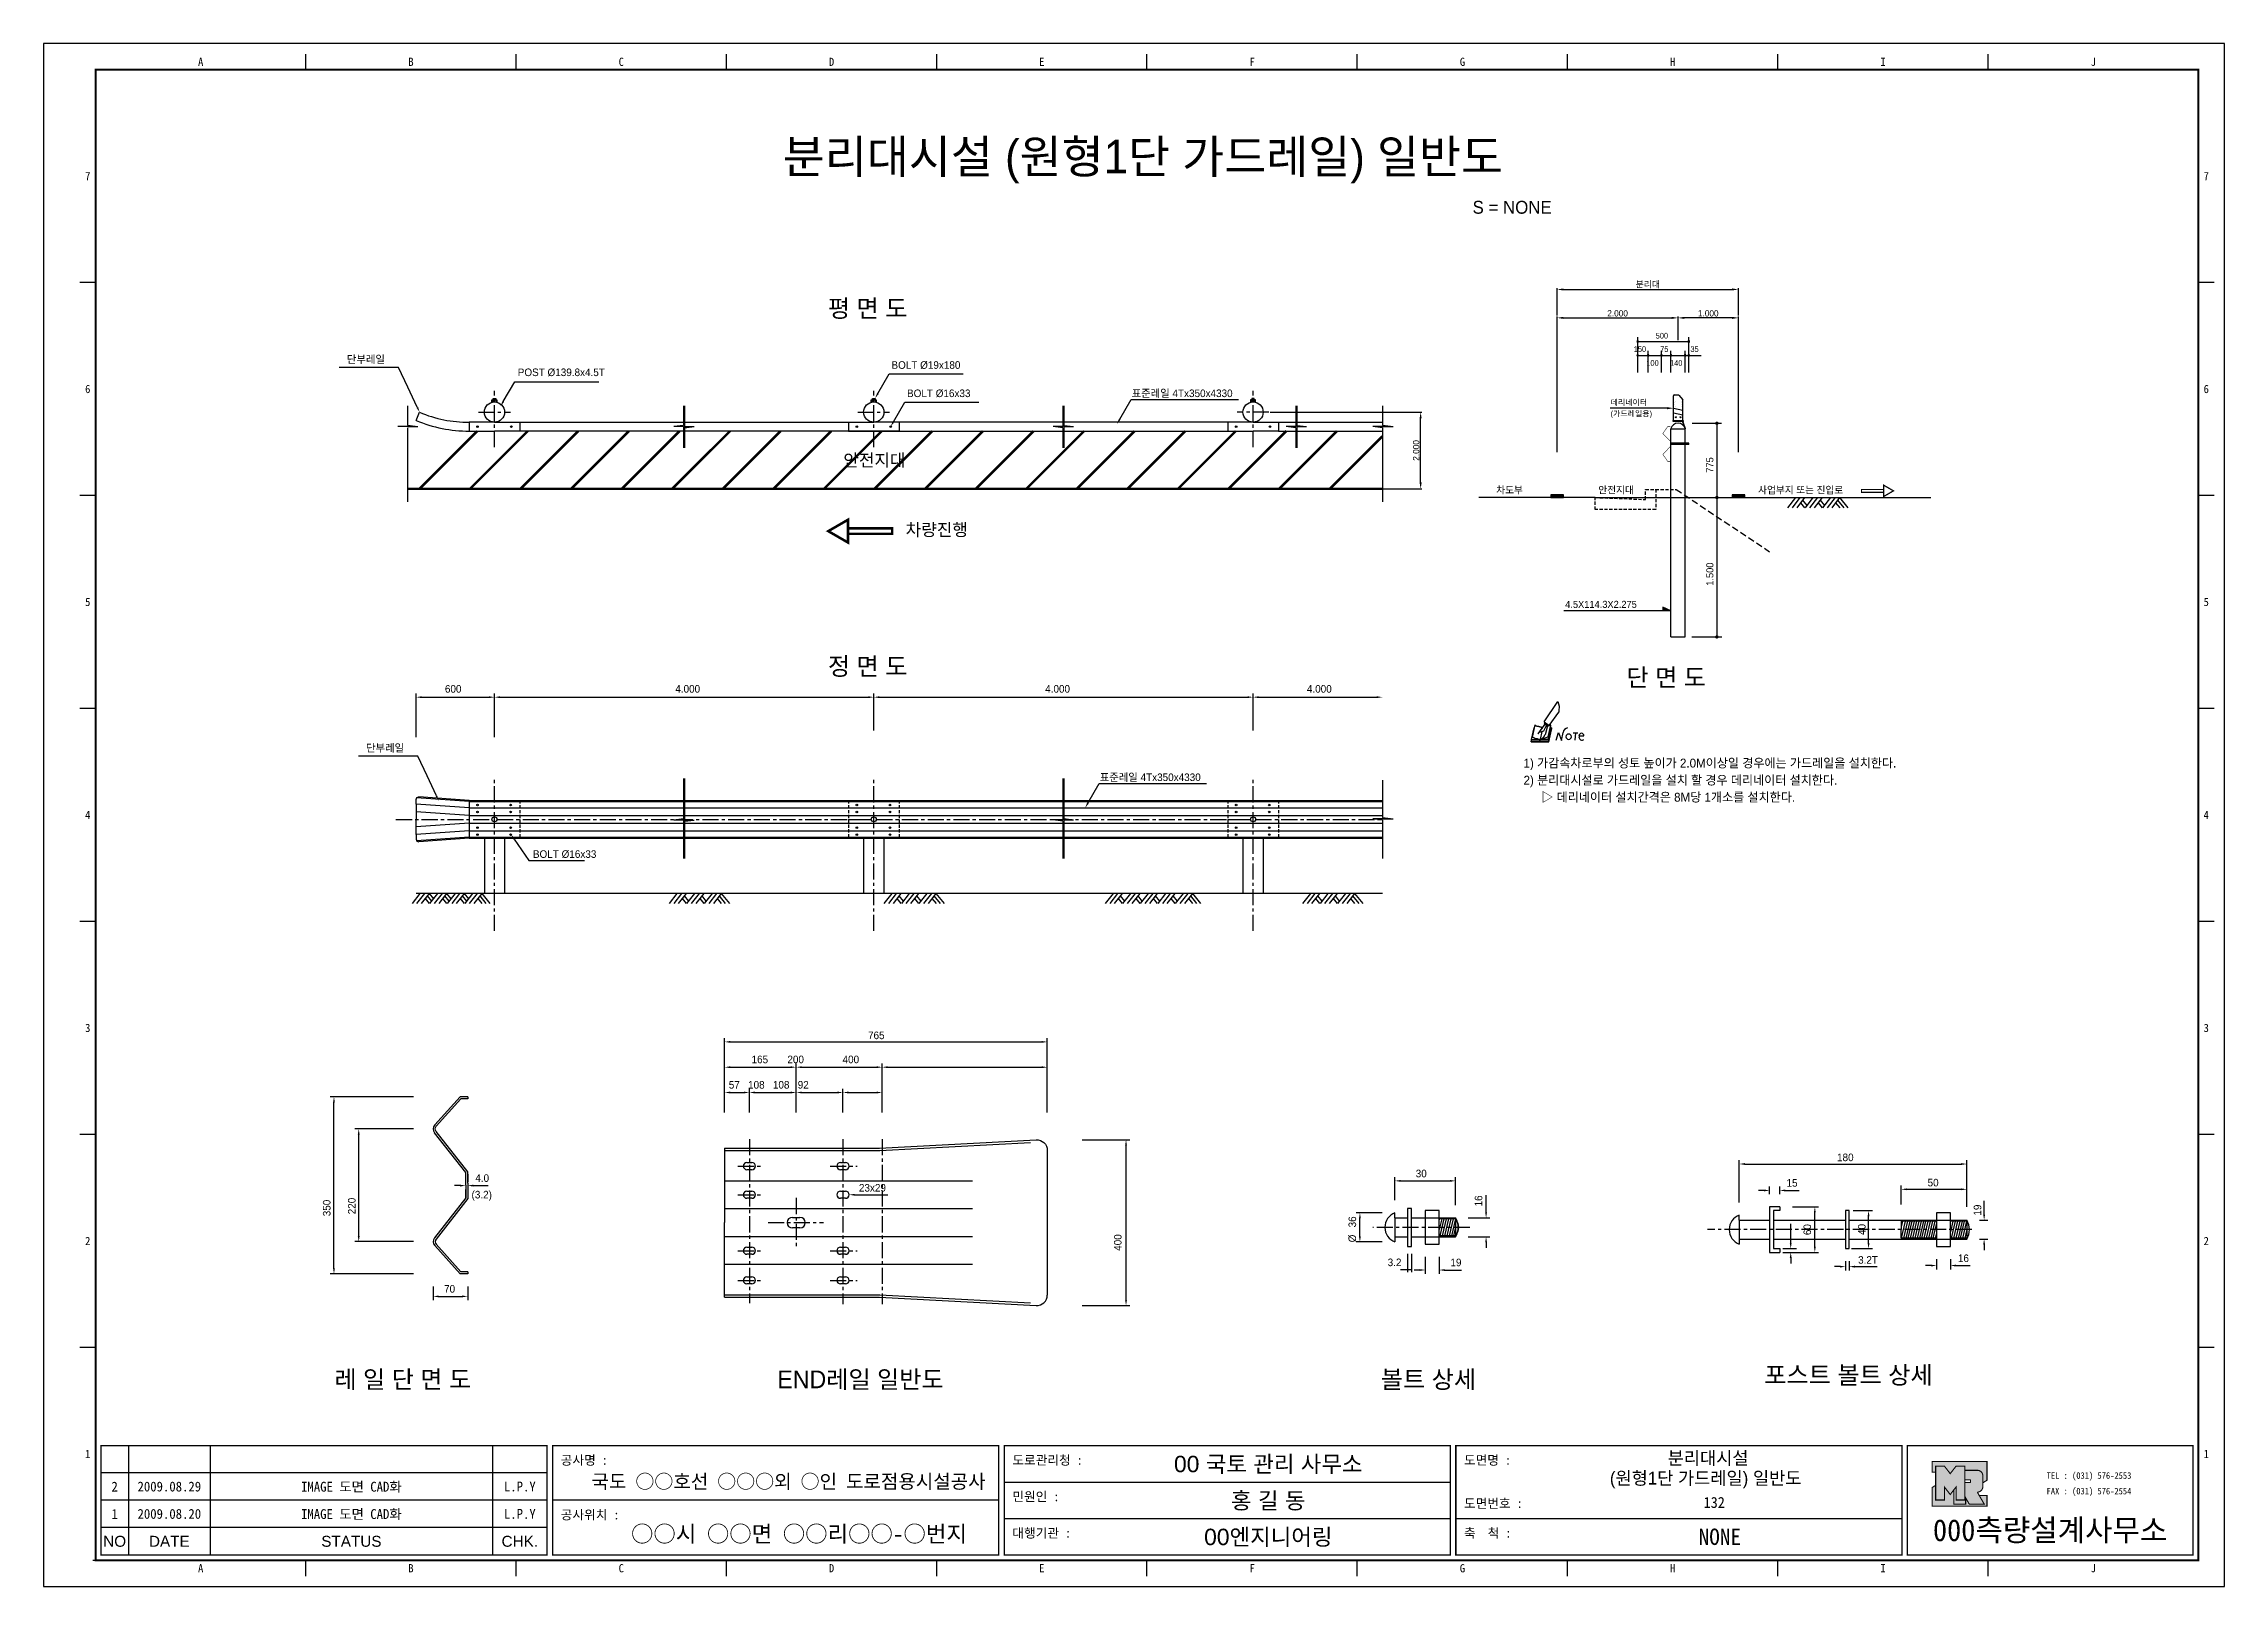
# Model space of a CAD drawing. Header units: millimetres. Extents: x 951 to 1813, y -35 to 575.
import ezdxf
from ezdxf.enums import TextEntityAlignment as Align

# ---------------------------------------------------------------- set-up
doc = ezdxf.new("R2010")
doc.units = ezdxf.units.MM
doc.header["$LTSCALE"] = 0.2
doc.linetypes.add('CENTER', pattern=[50.8, 31.75, -6.35, 6.35, -6.35])
doc.linetypes.add('HIDDEN', pattern=[9.525, 6.35, -3.175])
for name, color, linetype in [('CZ-DIMT-0002', 7, 'Continuous'), ('CZ-EXST-0002', 7, 'Continuous'), ('CZ-LIN2-0003', 3, 'Continuous'), ('CZ-LINE-0001', 7, 'Continuous'), ('CZ-TEXT-BOX0', 7, 'Continuous'), ('TITLE', 7, 'Continuous')]:
    doc.layers.add(name, color=color, linetype=linetype)
doc.styles.add('견고딕', font='arial.ttf')
doc.styles.add('돋움', font='')
doc.styles.add('돋음체', font='')
doc.styles.get('돋움').set_extended_font_data('Dotum')
doc.styles.get('돋음체').set_extended_font_data('DotumChe')

msp = doc.modelspace()

# ---------------------------------------------------------------- texts
at = {"layer": 'CZ-DIMT-0002', "style": '돋움'}
for s, height, p in [('500', 2.24, (1588.12, 458.03)), ('단부레일', 3, (1070.53, 448.32)), ('BOLT Ø19x180', 3, (1285.89, 446.06)), ('150', 2.24, (1579.43, 452.73)), ('100', 2.24, (1584.4, 447.24)), ('75', 2.24, (1589.89, 452.73)), ('140', 2.24, (1593.81, 447.24)), ('35', 2.24, (1601.85, 452.73)), ('POST Ø139.8x4.5T', 3, (1138.1, 443.18)), ('BOLT Ø16x33', 3, (1292.05, 434.88)), ('표준레일 4Tx350x4330', 3, (1380.87, 434.88)), ('데리네이터', 2.24, (1570.29, 431.66)), ('(가드레일용)', 2.24, (1570.29, 427.23)), ('차도부', 2.8, (1525.05, 396.76)), ('안전지대', 2.8, (1565.41, 396.76)), ('사업부지 또는 진입로', 2.8, (1628.61, 396.76)), ('4.5X114.3X2.275', 2.8, (1552.33, 351.54)), ('600', 3, (1109.3, 318.05)), ('4.000', 3, (1200.4, 318.05)), ('4.000', 3, (1346.68, 318.05)), ('4.000', 3, (1450.18, 318.05)), ('단부레일', 3, (1078.1, 294.68)), ('표준레일 4Tx350x4330', 3, (1368.26, 283.1)), ('2) 분리대시설로 가드레일을 설치 할 경우 데리네이터 설치한다.', 3.5, (1535.85, 281.69)), ('1) 가감속차로부의 성토 높이가 2.0M이상일 경우에는 가드레일을 설치한다.', 3.5, (1535.85, 288.46)), ('▷ 데리네이터 설치간격은 8M당 1개소를 설치한다.', 3.5, (1542.88, 274.97)), ('BOLT Ø16x33', 3, (1144.11, 252.74)), ('765', 3, (1276.62, 181.08)), ('165       200              400', 3, (1230.56, 171.56)), ('57   108   108   92', 3, (1221.55, 161.53)), ('30', 3, (1493.21, 126.47)), ('  180', 3, (1657.65, 132.84)), ('(3.2)', 3, (1119.83, 118.11)), ('4.0', 3, (1121.32, 124.66)), ('23x29', 3, (1273.02, 120.82)), ('15', 3, (1639.85, 122.76)), ('50', 3, (1695.64, 122.87)), ('3.2T          ', 3, (1668.16, 92.32)), ('16', 3, (1707.62, 92.97)), ('3.2   ', 3, (1482.12, 91.34)), ('70', 3, (1108.97, 80.89))]:
    msp.add_text(s, height=height, dxfattribs=at).set_placement(p)
for s, height, p in [('775', 2.8, (1610.93, 404.98)), ('1.500', 2.8, (1610.93, 360.31)), ('    350', 3, (1064.06, 106.7)), ('   220', 3, (1073.98, 108.57)), ('19', 3, (1716.88, 111.32)), ('    400', 3, (1376.88, 93.04)), ('Ø', 3, (1469.61, 100.76)), ('40', 3, (1671.12, 103.67))]:
    msp.add_text(s, height=height, rotation=90, dxfattribs=at).set_placement(p)
for s, p in [('16', (1518.04, 117.13)), ('36', (1468.14, 108.84)), ('60', (1648.05, 105.79))]:
    msp.add_text(s, height=3, rotation=90, dxfattribs=at).set_placement(p, align=Align.MIDDLE_CENTER)
msp.add_text('19', height=3, dxfattribs=at).set_placement((1509.13, 92.82), align=Align.MIDDLE_CENTER)
at = {"layer": 'CZ-LINE-0001', "char_height": 2.5, "attachment_point": 5, "style": '돋움'}
for s, insert in [('\\A1;분리대', (1584.99, 479.32)), ('\\A1;2.000', (1573.04, 467.98)), ('\\A1;1.000', (1608.89, 467.98))]:
    msp.add_mtext(s, dxfattribs=dict(at, insert=insert))
at = {"layer": 'CZ-LINE-0001', "insert": (1493.38, 413.8), "char_height": 2.5, "attachment_point": 5, "rotation": 90, "style": '돋움'}
msp.add_mtext('\\A1;2.000', dxfattribs=at)
at = {"layer": 'CZ-TEXT-BOX0', "style": '돋움'}
for s, height, p in [('평 면 도', 7, (1276.49, 470.06)), ('안전지대', 4.9, (1279.15, 409.97)), ('차량진행', 4.9, (1303.81, 382.53)), ('정 면 도', 7, (1276.49, 328.55)), ('단 면 도', 7, (1592.26, 324.22)), ('포스트 볼트 상세', 7, (1664.34, 48.38)), ('레 일 단 면 도', 7, (1092.64, 46.67)), ('END레일 일반도', 7, (1273.65, 46.67)), ('볼트 상세', 7, (1498.24, 46.67))]:
    msp.add_text(s, height=height, dxfattribs=at).set_placement(p, align=Align.MIDDLE)
at = {"layer": 'TITLE', "color": 3, "linetype": 'Continuous', "style": '돋음체'}
for s, p in [('A', (1012.72, 567.42)), ('B', (1095.88, 567.42)), ('C', (1179.04, 567.42)), ('D', (1262.2, 567.42)), ('E', (1345.36, 567.42)), ('F', (1428.52, 567.42)), ('G', (1511.69, 567.42)), ('H', (1594.85, 567.42)), ('I', (1678.01, 567.42)), ('J', (1761.17, 567.42)), ('7', (968.06, 522.25)), ('7', (1805.83, 522.25)), ('6', (968.06, 438.07)), ('6', (1805.83, 438.07)), ('5', (968.06, 353.88)), ('5', (1805.83, 353.88)), ('4', (968.06, 269.69)), ('4', (1805.83, 269.69)), ('3', (968.06, 185.5)), ('3', (1805.83, 185.5)), ('2', (968.06, 101.31)), ('2', (1805.83, 101.31)), ('1', (968.06, 17.12)), ('1', (1805.83, 17.12)), ('A', (1012.72, -28.06)), ('B', (1095.88, -28.06)), ('C', (1179.04, -28.06)), ('D', (1262.2, -28.06)), ('E', (1345.36, -28.06)), ('F', (1428.52, -28.06)), ('G', (1511.69, -28.06)), ('H', (1594.85, -28.06)), ('I', (1678.01, -28.06)), ('J', (1761.17, -28.06))]:
    msp.add_text(s, height=3.24, dxfattribs=at).set_placement(p, align=Align.MIDDLE)
at = {"layer": 'TITLE', "style": '돋움'}
for s, height, p in [('분리대시설 (원형1단 가드레일) 일반도', 13.2407, (1385.34, 529.96)), ('분리대시설', 5.093, (1608.83, 15.49)), ('(원형1단 가드레일) 일반도', 5.0926, (1607.87, 7.56))]:
    msp.add_text(s, height=height, dxfattribs=at).set_placement(p, align=Align.MIDDLE_CENTER)
msp.add_text('S = NONE', height=5.093, dxfattribs=at).set_placement((1515.7, 509.91), align=Align.MIDDLE_LEFT)
at = {"layer": 'TITLE', "style": '돋음체'}
for s, p in [('공사명 : ', (1155.13, 12.84)), ('도로관리청 :', (1333.72, 12.84)), ('도면명 :', (1512.31, 12.84)), ('민원인 :', (1333.72, -1.57)), ('공사위치 :', (1155.13, -8.77)), ('도면번호 :', (1512.31, -4.25)), ('대행기관 :', (1333.72, -15.98)), ('축  척 :', (1512.31, -15.98))]:
    msp.add_text(s, height=3.674, dxfattribs=at).set_placement(p)
at = {"layer": 'TITLE', "color": 7, "linetype": 'Continuous'}
for s, height, style, p in [('국도 ○○호선 ○○○외 ○인 도로점용시설공사', 5.5, '돋음체', (1245.2, 6.3)), ('00 국토 관리 사무소', 6.4842, '견고딕', (1434.9, 13.2)), ('홍 길 동', 6.484, '견고딕', (1434.9, -1.21)), ('○○시 ○○면 ○○리○○-○번지', 6.4842, '돋음체', (1249.33, -14.4)), ('00엔지니어링', 6.484, '견고딕', (1434.9, -15.62))]:
    msp.add_text(s, height=height, dxfattribs=dict(at, style=style)).set_placement(p, align=Align.MIDDLE)
at = {"layer": 'TITLE', "color": 180, "style": '돋음체'}
for s, p in [('TEL : (031) 576-2553', (1742.7, 7.28)), ('FAX : (031) 576-2554', (1742.7, 1.12))]:
    msp.add_text(s, height=2.5937, dxfattribs=at).set_placement(p)
at = {"layer": 'TITLE', "color": 1, "linetype": 'Continuous', "style": '돋음체'}
msp.add_text('2', height=3.89, dxfattribs=at).set_placement((978.7, 4.2), align=Align.MIDDLE)
at = {"layer": 'TITLE', "linetype": 'Continuous'}
for s, height, style, p in [('2009.08.29', 3.891, '돋음체', (1000.32, 4.2)), ('L.P.Y', 3.891, '돋음체', (1138.92, 4.2)), ('132', 4.323, '돋음체', (1611.27, -2.09)), ('1', 3.89, '돋음체', (978.7, -6.61)), ('2009.08.20', 3.891, '돋음체', (1000.32, -6.61)), ('L.P.Y', 3.891, '돋음체', (1138.92, -6.61)), ('NO', 4.323, '견고딕', (978.7, -17.42)), ('DATE', 4.323, '견고딕', (1000.32, -17.42)), ('STATUS', 4.323, '견고딕', (1072.32, -17.42)), ('CHK.', 4.323, '견고딕', (1138.92, -17.42)), ('NONE', 6.484, '돋음체', (1613.49, -15.62))]:
    msp.add_text(s, height=height, dxfattribs=dict(at, style=style)).set_placement(p, align=Align.MIDDLE)
at = {"layer": 'TITLE', "style": '돋음체'}
for p in [(1072.32, 4.2), (1072.32, -6.61)]:
    msp.add_text('IMAGE 도면 CAD화', height=3.8905, dxfattribs=at).set_placement(p, align=Align.MIDDLE)
at = {"layer": 'TITLE', "color": 180, "style": '돋음체'}
msp.add_text('000측량설계사무소', height=8.646, dxfattribs=at).set_placement((1744.12, -17.35), align=Align.CENTER)

# ---------------------------------------------------------------- blocks, each defined once
blk = doc.blocks.new('note')
for p, q in [((0.85, 3.5), (3.53, 7.57)), ((1.8, 2.79), (3.74, 5.46)), ((3.53, 7.57), (3.8, 6.64)), ((3.8, 6.64), (3.69, 5.72)), ((3.69, 5.72), (3.74, 5.46)), ((-1.24, 2.36), (-1.77, 0)), ((-1.77, 0), (1.77, 0)), ((-1.77, 0), (-1.77, -0.3)), ((-1.53, 0.52), (-1.55, 0.54)), ((-1.01, 2.9), (-1.53, 0.52)), ((-1.48, 0.48), (-1.53, 0.52)), ((-1.43, 0.44), (-1.48, 0.48)), ((-1.38, 0.41), (-1.43, 0.44)), ((-1.33, 0.4), (-1.38, 0.41)), ((-1.27, 0.37), (-1.33, 0.4)), ((-1.22, 0.35), (-1.27, 0.37)), ((-1.13, 2.36), (-1.24, 2.36)), ((-1.17, 0.33), (-1.22, 0.35)), ((-1.12, 0.32), (-1.17, 0.33)), ((-1.02, 0.25), (-1.12, 0.32)), ((-0.97, 0.22), (-1.02, 0.25)), ((-1, 2.9), (-1.01, 2.9)), ((-0.98, 2.85), (-1, 2.9)), ((-0.95, 2.8), (-0.98, 2.85)), ((-0.93, 0.21), (-0.97, 0.22)), ((-0.9, 2.75), (-0.95, 2.8)), ((-0.88, 0.19), (-0.93, 0.21)), ((-0.85, 2.72), (-0.9, 2.75)), ((-0.8, 0.18), (-0.88, 0.19)), ((-0.79, 2.69), (-0.85, 2.72)), ((-0.75, 0.17), (-0.8, 0.18)), ((-0.74, 2.68), (-0.79, 2.69)), ((-0.7, 0.16), (-0.75, 0.17)), ((-0.69, 2.65), (-0.74, 2.68)), ((-0.64, 0.15), (-0.7, 0.16)), ((-0.64, 2.65), (-0.69, 2.65)), ((-0.59, 2.63), (-0.64, 2.65)), ((-0.58, 0.14), (-0.64, 0.15)), ((-0.54, 2.62), (-0.59, 2.63)), ((-0.53, 0.13), (-0.58, 0.14)), ((-0.48, 2.61), (-0.54, 2.62)), ((-0.48, 0.12), (-0.53, 0.13)), ((-0.43, 2.61), (-0.48, 2.61)), ((-0.43, 0.11), (-0.48, 0.12)), ((0.75, 2.77), (-0.46, 1.16)), ((0.37, 2.24), (-0.46, 1.16)), ((-0.46, 1.16), (-0.08, 1.47)), ((-0.38, 2.59), (-0.43, 2.61)), ((-0.38, 0.08), (-0.43, 0.11)), ((-0.33, 2.59), (-0.38, 2.59)), ((-0.29, 0.06), (-0.38, 0.08)), ((-0.27, 2.58), (-0.33, 2.59)), ((-0.23, 0.05), (-0.29, 0.06)), ((-0.22, 2.57), (-0.27, 2.58)), ((-0.16, 0.04), (-0.23, 0.05)), ((-0.17, 2.56), (-0.22, 2.57)), ((-0.12, 2.55), (-0.17, 2.56)), ((-0.11, 0.03), (-0.16, 0.04)), ((-0.07, 2.53), (-0.12, 2.55)), ((-0.04, 0.02), (-0.11, 0.03)), ((-0.08, 1.47), (0.72, 1.75)), ((-0.01, 2.51), (-0.07, 2.53)), ((-0.05, -0.3), (-0.05, 0)), ((0, 0), (-0.04, 0.02)), ((0.04, 2.5), (-0.01, 2.51)), ((0.37, 1.63), (0, 0)), ((0, 0), (1.6, 0.53)), ((0, 0), (1.65, 0.18)), ((0, 0.01), (0.06, 0.04)), ((0, -0.3), (0, 0)), ((0.09, 2.48), (0.04, 2.5)), ((0.05, -0.3), (0.05, 0)), ((0.06, 0.04), (0.11, 0.07)), ((0.14, 2.48), (0.09, 2.48)), ((0.11, 0.07), (0.16, 0.09)), ((0.2, 2.47), (0.14, 2.48)), ((0.16, 0.09), (0.21, 0.12)), ((0.26, 2.43), (0.18, 2.46)), ((0.21, 0.12), (0.27, 0.14)), ((0.34, 2.4), (0.26, 2.43)), ((0.27, 0.14), (0.36, 0.19)), ((0.45, 2.37), (0.34, 2.4)), ((0.36, 0.19), (0.41, 0.22)), ((0.41, 0.22), (0.46, 0.27)), ((0.46, 0.27), (0.51, 0.3)), ((0.51, 0.3), (0.56, 0.34)), ((0.56, 0.34), (0.6, 0.4)), ((0.6, 0.4), (0.64, 0.45)), ((0.64, 0.45), (0.67, 0.51)), ((0.67, 0.51), (0.74, 0.58)), ((0.72, 1.75), (1.16, 2.53)), ((0.74, 0.58), (0.79, 0.63)), ((1, 3.1), (0.75, 2.77)), ((0.79, 0.63), (0.83, 0.68)), ((0.83, 0.68), (0.86, 0.73)), ((0.85, 3.5), (1.8, 2.79)), ((1, 3.4), (0.85, 3.21)), ((0.85, 3.21), (1.52, 2.71)), ((0.86, 0.73), (0.89, 0.79)), ((0.89, 0.84), (0.92, 0.89)), ((0.89, 0.79), (0.89, 0.84)), ((0.92, 0.89), (0.96, 0.95)), ((0.96, 0.95), (1.01, 0.97)), ((1.47, 2.74), (1.01, 0.97)), ((1.16, 2.53), (1.37, 2.82)), ((2.13, 2.84), (1.44, 2.63)), ((1.52, 2.71), (1.66, 2.9)), ((1.6, 0.53), (2.13, 2.84)), ((1.65, 0.18), (2.19, 2.48)), ((1.77, 0), (2.3, 2.36)), ((1.77, -0.3), (2.3, 2.07)), ((1.77, -0.38), (2.3, 1.99)), ((1.77, -0.44), (2.3, 1.93)), ((1.77, 0), (1.77, -0.3)), ((2.19, 2.48), (2.04, 2.47)), ((2.3, 2.36), (2.16, 2.36)), ((2.3, 2.36), (2.3, 2.07)), ((3.21, -0.08), (3.68, 1.4)), ((3.68, 1.4), (4.26, -0.14)), ((4.26, -0.14), (4.56, 1.44)), ((6.55, 1.34), (7.46, 1.34)), ((7.01, 1.34), (6.87, -0.11)), ((7.71, 0.77), (7.71, 0.55)), ((7.71, 0.77), (8.67, 0.77)), ((-1.77, -0.3), (1.77, -0.3)), ((-1.77, -0.43), (-1.77, -0.3)), ((-1.77, -0.37), (1.77, -0.37)), ((-1.77, -0.43), (1.77, -0.43))]:
    blk.add_line(p, q)
for centre, major_axis, start_param, end_param in [((0.4, 2.31), (0.0702, 0.0702), 3.283946, 6.425539), ((5.68, 1.23), (-0.806, 0.806), -0.591174, 0.597824), ((5.66, 0.58), (-0.378, 0.378), 3.926991, 10.210176), ((8.3, 0.49), (0.422, 0.422), 2.265602, 4.634911), ((8.19, 0.77), (-0.342, 0.342), 3.926991, 7.068583)]:
    blk.add_ellipse(centre, major_axis=major_axis, ratio=1, start_param=start_param, end_param=end_param)

# ---------------------------------------------------------------- hatches: boundary and pattern name
at = {"layer": 'CZ-EXST-0002'}
for points in [[(1546.64, 396.19), (1546.64, 395.19), (1551.64, 395.19), (1551.64, 396.19)], [(1618.34, 396.19), (1618.34, 395.19), (1623.34, 395.19), (1623.34, 396.19)]]:
    msp.add_hatch(color=256, dxfattribs=at).paths.add_polyline_path(points)
at = {"layer": 'TITLE', "ltscale": 150}
h = msp.add_hatch(color=8, dxfattribs=at)
edge = h.paths.add_edge_path()
edge.add_line((1719.13, 14.12), (1697.4, 14.12))
edge.add_line((1697.4, 14.12), (1697.4, 9.89))
edge.add_line((1697.4, 9.89), (1698.84, 9.89))
edge.add_line((1698.84, 9.89), (1698.84, 12.28))
edge.add_line((1698.84, 12.28), (1702.29, 12.28))
edge.add_line((1702.29, 12.28), (1704.59, 9.32))
edge.add_line((1704.59, 9.32), (1706.89, 12.28))
edge.add_line((1706.89, 12.28), (1710.34, 12.28))
edge.add_line((1710.34, 12.28), (1710.34, 10.65))
edge.add_line((1710.34, 10.65), (1715.3, 10.65))
edge.add_arc((1715.3, 8.48), 2.18, 0, 90, ccw=False)
edge.add_line((1717.48, 8.48), (1717.48, 5.69))
edge.add_line((1717.48, 5.69), (1719.13, 6.72))
edge.add_line((1719.13, 6.72), (1719.13, 14.12))
h.paths.add_polyline_path([(1705.98, 2.87), (1704.59, 1.07), (1702.29, 4.03), (1702.29, -1.08), (1698.84, -1.08), (1698.84, 4.72), (1697.4, 3.82), (1697.4, -3.58), (1719.13, -3.58), (1719.13, 0.66), (1716.08, 0.66), (1718.03, -2.71), (1712.11, -2.71), (1710.69, -0.24), (1710.69, -2.71), (1705.98, -2.71)])
msp.add_hatch(color=5, dxfattribs=at).paths.add_polyline_path([(1710.34, 12.28), (1706.89, 12.28), (1704.59, 9.32), (1702.29, 12.28), (1698.84, 12.28), (1698.84, -1.08), (1702.29, -1.08), (1702.29, 4.03), (1704.59, 1.07), (1706.89, 4.03), (1706.89, -1.08), (1710.34, -1.08)])
h = msp.add_hatch(color=161, dxfattribs=at)
edge = h.paths.add_edge_path()
edge.add_arc((1715.3, 8.48), 2.18, 360, 450)
edge.add_line((1715.3, 10.65), (1710.34, 10.65))
edge.add_line((1710.34, 10.65), (1710.34, 6.88))
edge.add_line((1710.34, 6.88), (1712.36, 6.88))
edge.add_arc((1712.36, 6.65), 0.23, 0, 90, ccw=False)
edge.add_line((1712.59, 6.65), (1712.59, 6.02))
edge.add_arc((1712.36, 6.02), 0.23, 270, 360, ccw=False)
edge.add_line((1712.36, 5.79), (1710.34, 5.79))
edge.add_line((1710.34, 5.79), (1710.34, -1.08))
edge.add_line((1710.34, -1.08), (1706.89, -1.08))
edge.add_line((1706.89, -1.08), (1706.89, 4.03))
edge.add_line((1706.89, 4.03), (1705.98, 2.87))
edge.add_line((1705.98, 2.87), (1705.98, -2.71))
edge.add_line((1705.98, -2.71), (1710.69, -2.71))
edge.add_line((1710.69, -2.71), (1710.69, -0.24))
edge.add_line((1710.69, -0.24), (1712.11, -2.71))
edge.add_line((1712.11, -2.71), (1718.03, -2.71))
edge.add_line((1718.03, -2.71), (1715.3, 2.01))
edge.add_arc((1715.3, 4.19), 2.18, 270, 360)
edge.add_line((1717.48, 4.19), (1717.48, 8.48))

# ---------------------------------------------------------------- linework, layer by layer
at = {"layer": 'CZ-EXST-0002'}
for points in [[(1546.64, 396.19), (1546.64, 395.19), (1551.64, 395.19), (1551.64, 396.19)], [(1618.34, 396.19), (1618.34, 395.19), (1623.34, 395.19), (1623.34, 396.19)]]:
    msp.add_lwpolyline(points, close=True, dxfattribs=at)
at = {"layer": 'CZ-LIN2-0003'}
for p, q in [((1127.89, 432.83), (1127.89, 433.83)), ((1127.89, 433.83), (1129.39, 433.83)), ((1128.39, 432.93), (1128.39, 434.33)), ((1128.39, 434.33), (1129.39, 434.33)), ((1129.39, 434.33), (1129.39, 432.93)), ((1129.39, 433.83), (1129.89, 433.83)), ((1129.89, 433.83), (1129.89, 432.83)), ((1277.89, 432.83), (1277.89, 433.83)), ((1277.89, 433.83), (1279.39, 433.83)), ((1278.39, 432.93), (1278.39, 434.33)), ((1278.39, 434.33), (1279.39, 434.33)), ((1279.39, 434.33), (1279.39, 432.93)), ((1279.39, 433.83), (1279.89, 433.83)), ((1279.89, 433.83), (1279.89, 432.83)), ((1429.39, 433.83), (1427.89, 433.83)), ((1427.89, 433.83), (1427.89, 432.83)), ((1429.39, 434.33), (1428.39, 434.33)), ((1428.39, 434.33), (1428.39, 432.93)), ((1429.39, 432.93), (1429.39, 434.33)), ((1429.89, 433.83), (1429.39, 433.83)), ((1429.89, 432.83), (1429.89, 433.83)), ((1595.11, 425.64), (1595.11, 435.43)), ((1595.41, 435.73), (1596.99, 435.73)), ((1597.22, 435.63), (1598.82, 433.81)), ((1598.89, 425.64), (1598.89, 433.61)), ((1097.94, 425.65), (1099.3, 428.88)), ((1128.89, 424.96), (1118.89, 424.96)), ((1118.89, 424.96), (1118.89, 421.46)), ((1128.89, 424.96), (1203.69, 424.96)), ((1138.89, 424.96), (1138.89, 421.46)), ((1204.09, 424.96), (1278.89, 424.96)), ((1268.89, 424.96), (1268.89, 421.46)), ((1353.69, 424.96), (1278.89, 424.96)), ((1288.89, 424.96), (1288.89, 421.46)), ((1428.89, 424.96), (1354.09, 424.96)), ((1418.89, 424.96), (1418.89, 421.46)), ((1428.89, 424.96), (1438.89, 424.96)), ((1438.89, 424.96), (1438.89, 421.46)), ((1595.11, 430.49), (1598.89, 429.66)), ((1598.89, 427.77), (1595.11, 428.59)), ((1598.67, 425.05), (1599.74, 422.4)), ((1598.78, 425.05), (1599.83, 422.44)), ((1118.89, 421.46), (1128.89, 421.46)), ((1203.69, 421.46), (1128.89, 421.46)), ((1278.89, 421.46), (1204.09, 421.46)), ((1268.89, 421.46), (1278.89, 421.46)), ((1288.89, 421.46), (1278.89, 421.46)), ((1278.89, 421.46), (1353.69, 421.46)), ((1354.09, 421.46), (1428.89, 421.46)), ((1438.89, 421.46), (1428.89, 421.46)), ((1594.14, 422.4), (1599.74, 422.4)), ((1594.14, 340.08), (1594.14, 422.4)), ((1601.23, 416.64), (1594.14, 416.64)), ((1601.23, 416.08), (1594.14, 416.08)), ((1599.83, 422.44), (1599.74, 422.4)), ((1599.74, 340.08), (1599.74, 422.4)), ((1601.23, 416.08), (1601.23, 416.64)), ((1564.14, 395.19), (1696.96, 395.19)), ((1594.14, 340.08), (1599.74, 340.08)), ((1118.89, 275.47), (1203.69, 275.47)), ((1118.89, 274.97), (1203.69, 274.97)), ((1118.89, 272.47), (1203.69, 272.47)), ((1118.89, 269.47), (1203.69, 269.47)), ((1204.09, 275.47), (1268.89, 275.47)), ((1204.09, 274.97), (1268.89, 274.97)), ((1204.09, 272.47), (1268.89, 272.47)), ((1204.09, 269.47), (1268.89, 269.47)), ((1268.89, 275.47), (1353.69, 275.47)), ((1268.89, 274.97), (1353.69, 274.97)), ((1268.89, 272.47), (1353.69, 272.47)), ((1268.89, 269.47), (1353.69, 269.47)), ((1354.09, 275.47), (1418.89, 275.47)), ((1354.09, 274.97), (1418.89, 274.97)), ((1354.09, 272.47), (1418.89, 272.47)), ((1354.09, 269.47), (1418.89, 269.47)), ((1418.89, 275.47), (1480.03, 275.47)), ((1418.89, 274.97), (1480.03, 274.97)), ((1418.89, 272.47), (1480.03, 272.47)), ((1418.89, 269.47), (1480.03, 269.47)), ((1118.89, 266.47), (1203.69, 266.47)), ((1118.89, 263.47), (1203.69, 263.47)), ((1118.89, 260.97), (1203.69, 260.97)), ((1118.89, 260.47), (1203.69, 260.47)), ((1124.89, 260.47), (1124.89, 238.71)), ((1132.89, 260.47), (1132.89, 238.71)), ((1204.09, 266.47), (1268.89, 266.47)), ((1204.09, 263.47), (1268.89, 263.47)), ((1204.09, 260.97), (1268.89, 260.97)), ((1204.09, 260.47), (1268.89, 260.47)), ((1268.89, 266.47), (1353.69, 266.47)), ((1268.89, 263.47), (1353.69, 263.47)), ((1268.89, 260.97), (1353.69, 260.97)), ((1268.89, 260.47), (1353.69, 260.47)), ((1274.89, 260.47), (1274.89, 238.71)), ((1282.89, 260.47), (1282.89, 238.71)), ((1354.09, 266.47), (1418.89, 266.47)), ((1354.09, 263.47), (1418.89, 263.47)), ((1354.09, 260.97), (1418.89, 260.97)), ((1354.09, 260.47), (1418.89, 260.47)), ((1418.89, 266.47), (1480.03, 266.47)), ((1418.89, 263.47), (1480.03, 263.47)), ((1418.89, 260.97), (1480.03, 260.97)), ((1418.89, 260.47), (1480.03, 260.47)), ((1424.89, 260.47), (1424.89, 238.71)), ((1432.89, 260.47), (1432.89, 238.71)), ((1117.51, 128.31), (1105.19, 144.07)), ((1219.92, 138.04), (1219.92, 108.54)), ((1117.51, 123.31), (1117.51, 128.31)), ((1117.51, 123.31), (1117.51, 118.31)), ((1219.92, 125.09), (1317.93, 125.09)), ((1117.51, 118.31), (1105.19, 102.55)), ((1219.92, 114.09), (1317.93, 114.09)), ((1485, 110.42), (1490, 110.42)), ((1219.92, 103.09), (1317.93, 103.09)), ((1219.92, 92.09), (1317.93, 92.09))]:
    msp.add_line(p, q, dxfattribs=at)
at = {"layer": 'CZ-LIN2-0003', "linetype": 'HIDDEN'}
for p, q in [((1138.89, 275.47), (1138.89, 260.47)), ((1268.89, 275.47), (1268.89, 260.47)), ((1288.89, 275.47), (1288.89, 260.47)), ((1418.89, 275.47), (1418.89, 260.47)), ((1438.89, 275.47), (1438.89, 260.47))]:
    msp.add_line(p, q, dxfattribs=at)
at = {"layer": 'CZ-LIN2-0003', "const_width": 0.0197}
msp.add_lwpolyline([(1595.5, 432.21), (1595.5, 432.12), (1595.51, 432.03), (1595.52, 431.94), (1595.54, 431.85), (1595.57, 431.77), (1595.59, 431.68), (1595.63, 431.6), (1595.66, 431.52), (1595.7, 431.45), (1595.75, 431.37), (1595.8, 431.3), (1595.85, 431.23), (1595.91, 431.17), (1595.97, 431.11), (1596.03, 431.05), (1596.1, 430.99), (1596.17, 430.94), (1596.24, 430.9), (1596.32, 430.85), (1596.4, 430.82), (1596.48, 430.78), (1596.56, 430.76), (1596.64, 430.73), (1596.73, 430.71), (1596.82, 430.7), (1596.91, 430.69), (1597, 430.69), (1597, 430.69), (1597.09, 430.69), (1597.18, 430.7), (1597.27, 430.71), (1597.36, 430.73), (1597.44, 430.76), (1597.52, 430.78), (1597.6, 430.82), (1597.68, 430.85), (1597.76, 430.9), (1597.83, 430.94), (1597.9, 430.99), (1597.97, 431.05), (1598.03, 431.11), (1598.09, 431.17), (1598.15, 431.23), (1598.2, 431.3), (1598.25, 431.37), (1598.3, 431.45), (1598.34, 431.52), (1598.38, 431.6), (1598.41, 431.68), (1598.44, 431.77), (1598.46, 431.85), (1598.48, 431.94), (1598.49, 432.03), (1598.5, 432.12), (1598.5, 432.21), (1598.5, 432.21), (1598.5, 432.31), (1598.49, 432.4), (1598.48, 432.49), (1598.46, 432.58), (1598.44, 432.66), (1598.41, 432.75), (1598.38, 432.83), (1598.34, 432.91), (1598.3, 432.99), (1598.25, 433.06), (1598.2, 433.13), (1598.15, 433.2), (1598.09, 433.26), (1598.03, 433.33), (1597.97, 433.38), (1597.9, 433.44), (1597.83, 433.49), (1597.76, 433.54), (1597.68, 433.58), (1597.6, 433.62), (1597.52, 433.65), (1597.44, 433.68), (1597.36, 433.7), (1597.27, 433.72), (1597.18, 433.73), (1597.09, 433.74), (1597, 433.74), (1597, 433.74), (1596.91, 433.74), (1596.82, 433.73), (1596.73, 433.72), (1596.64, 433.7), (1596.56, 433.68), (1596.48, 433.65), (1596.4, 433.62), (1596.32, 433.58), (1596.24, 433.54), (1596.17, 433.49), (1596.1, 433.44), (1596.03, 433.38), (1595.97, 433.33), (1595.91, 433.26), (1595.85, 433.2), (1595.8, 433.13), (1595.75, 433.06), (1595.7, 432.99), (1595.66, 432.91), (1595.63, 432.83), (1595.59, 432.75), (1595.57, 432.66), (1595.54, 432.58), (1595.52, 432.49), (1595.51, 432.4), (1595.5, 432.31), (1595.5, 432.21)], close=True, dxfattribs=at)
at = {"layer": 'CZ-LIN2-0003'}
for points in [[(1438.89, 424.96), (1445.84, 424.96)], [(1446.24, 424.96), (1480.03, 424.96)], [(1438.89, 421.46), (1445.84, 421.46)], [(1446.24, 421.46), (1480.03, 421.46)], [(1118.89, 274.97), (1098.13, 276.42)], [(1118.89, 275.47), (1098.94, 276.87)], [(1097.94, 273.93), (1097.94, 267.97)], [(1118.89, 272.47), (1097.94, 273.93)], [(1118.89, 269.47), (1097.94, 270.93)], [(1097.94, 262.01), (1097.94, 267.97)], [(1118.89, 275.47), (1118.89, 260.47)], [(1118.89, 266.47), (1097.94, 265.01)], [(1118.89, 263.47), (1097.94, 262.01)], [(1118.89, 260.97), (1098.13, 259.52)], [(1118.89, 260.47), (1098.94, 259.07)], [(1118.31, 158.31), (1115.31, 158.31), (1105.27, 147.17)], [(1118.31, 157.51), (1115.66, 157.51), (1105.86, 146.63)], [(1118.31, 158.31), (1118.31, 157.51)], [(1228.72, 132.28), (1230.72, 132.28)], [(1230.72, 129.48), (1228.72, 129.48)], [(1265.72, 132.28), (1267.72, 132.28)], [(1267.72, 129.48), (1265.72, 129.48)], [(1347.52, 137.19), (1347.52, 79.88)], [(1118.31, 124.11), (1118.31, 122.51)], [(1228.72, 120.97), (1230.72, 120.97)], [(1265.72, 120.97), (1267.72, 120.97)], [(1230.72, 118.17), (1228.72, 118.17)], [(1267.72, 118.17), (1265.72, 118.17)], [(1485, 110.42), (1485, 112.42)], [(1637.17, 114.79), (1633.17, 114.79), (1633.17, 96.79), (1637.17, 96.79)], [(1637.17, 113.29), (1634.67, 113.29), (1634.67, 98.29), (1637.17, 98.29)], [(1637.17, 114.79), (1637.17, 113.29)], [(1219.92, 79.04), (1219.92, 108.54)], [(1246.72, 110.64), (1249.72, 110.64)], [(1249.72, 106.44), (1246.72, 106.44)], [(1485, 110.42), (1490, 110.42)], [(1485, 110.42), (1485, 102.92)], [(1491.5, 110.42), (1497, 110.42)], [(1497, 110.42), (1509, 110.42)], [(1509, 110.42), (1509, 110.02), (1502.5, 110.02)], [(1509, 110.42), (1509, 102.92)], [(1621.17, 109.54), (1621.17, 111.54)], [(1621.17, 109.54), (1633.17, 109.54)], [(1621.17, 109.54), (1621.17, 102.04)], [(1634.67, 109.54), (1663.17, 109.54)], [(1664.67, 109.54), (1711.17, 109.54)], [(1699.17, 109.14), (1685.17, 109.14), (1685.17, 105.79)], [(1699.17, 102.44), (1685.17, 102.44), (1685.17, 105.79)], [(1711.17, 109.54), (1711.17, 109.14), (1704.67, 109.14)], [(1711.17, 109.54), (1711.17, 102.04)], [(1118.31, 88.31), (1115.31, 88.31), (1105.27, 99.46)], [(1118.31, 89.11), (1115.66, 89.11), (1105.86, 100)], [(1228.72, 98.82), (1230.72, 98.82)], [(1230.72, 96.02), (1228.72, 96.02)], [(1265.72, 98.82), (1267.72, 98.82)], [(1267.72, 96.02), (1265.72, 96.02)], [(1485, 102.92), (1490, 102.92)], [(1485, 102.92), (1485, 100.92)], [(1491.5, 102.92), (1497, 102.92)], [(1497, 102.92), (1509, 102.92)], [(1509, 102.92), (1509, 103.32), (1502.5, 103.32)], [(1621.17, 102.04), (1621.17, 100.04)], [(1621.17, 102.04), (1633.17, 102.04)], [(1634.67, 102.04), (1663.17, 102.04)], [(1637.17, 98.29), (1637.17, 96.79)], [(1664.67, 102.04), (1711.17, 102.04)], [(1711.17, 102.04), (1711.17, 102.44), (1704.67, 102.44)], [(1118.31, 89.11), (1118.31, 88.31)], [(1228.72, 87.12), (1230.72, 87.12)], [(1265.72, 87.12), (1267.72, 87.12)], [(1230.72, 84.32), (1228.72, 84.32)], [(1267.72, 84.32), (1265.72, 84.32)]]:
    msp.add_lwpolyline(points, dxfattribs=at)
at = {"layer": 'CZ-LIN2-0003', "const_width": 0.187}
msp.add_lwpolyline([(1593.92, 423.35), (1592.94, 423.35), (1590.94, 420.47), (1593.92, 417.39), (1593.92, 415.34), (1590.93, 412.26), (1592.93, 409.38), (1593.92, 409.38)], dxfattribs=at)
at = {"layer": 'CZ-LIN2-0003'}
for points in [[(1599.04, 425.23), (1594.96, 425.23), (1594.96, 425.64), (1599.04, 425.64)], [(1598.67, 425.23), (1598.78, 425.23), (1598.78, 425.05), (1598.67, 425.05)], [(1491.5, 114.17), (1490, 114.17), (1490, 99.17), (1491.5, 99.17)], [(1502.5, 113.32), (1497, 113.32), (1497, 100.02), (1502.5, 100.02)], [(1664.67, 113.29), (1663.17, 113.29), (1663.17, 98.29), (1664.67, 98.29)], [(1704.67, 112.44), (1699.17, 112.44), (1699.17, 99.14), (1704.67, 99.14)]]:
    msp.add_lwpolyline(points, close=True, dxfattribs=at)
for points in [[(1097.94, 273.93), (1097.94, 275.82, -0.400563), (1098.94, 276.87, -0.947363)], [(1097.94, 262.01), (1097.94, 260.12, 0.400563), (1098.94, 259.07, 0.947363)], [(1118.31, 124.11), (1118.31, 124.11), (1118.31, 128.59), (1105.82, 144.57, -0.358177), (1105.87, 146.64, -0.358177)], [(1219.92, 138.04), (1281.22, 138.04), (1343.13, 141.28, -0.424475), (1347.52, 137.19, 0.237983)], [(1219.92, 137.04), (1281.24, 137.04), (1340.89, 140.16, -0.424475)], [(1118.31, 122.51), (1118.31, 122.51), (1118.31, 118.04), (1105.82, 102.06, 0.358177), (1105.87, 99.98, 0.358177)], [(1219.92, 80.04), (1281.24, 80.04), (1340.89, 76.91, 0.424475)], [(1219.92, 79.04), (1281.22, 79.04), (1343.13, 75.79, 0.424475), (1347.52, 79.88, -0.237983)]]:
    msp.add_lwpolyline(points, format="xyb", dxfattribs=at)
for centre, radius in [((1128.89, 428.96), 4), ((1278.89, 428.96), 4), ((1428.89, 428.96), 4), ((1122.2, 423.21), 0.312), ((1135.58, 423.21), 0.312), ((1272.2, 423.21), 0.312), ((1285.58, 423.21), 0.312), ((1422.2, 423.21), 0.312), ((1435.58, 423.21), 0.312), ((1596.12, 426.89), 0.195), ((1597.88, 426.89), 0.195), ((1122.2, 273.61), 0.312), ((1122.2, 270.89), 0.312), ((1128.89, 267.97), 1), ((1135.29, 273.61), 0.312), ((1135.29, 270.89), 0.312), ((1272.2, 273.61), 0.312), ((1272.2, 270.89), 0.312), ((1278.89, 267.97), 1), ((1285.29, 273.61), 0.312), ((1285.29, 270.89), 0.312), ((1422.2, 273.61), 0.312), ((1422.2, 270.89), 0.312), ((1428.89, 267.97), 1), ((1435.29, 273.61), 0.312), ((1435.29, 270.89), 0.312), ((1122.2, 264.64), 0.312), ((1122.2, 261.91), 0.312), ((1135.29, 264.64), 0.312), ((1135.29, 261.91), 0.312), ((1272.2, 264.64), 0.312), ((1272.2, 261.91), 0.312), ((1285.29, 264.64), 0.312), ((1285.29, 261.91), 0.312), ((1422.2, 264.64), 0.312), ((1422.2, 261.91), 0.312), ((1435.29, 264.64), 0.312), ((1435.29, 261.91), 0.312)]:
    msp.add_circle(centre, radius, dxfattribs=at)
for centre, radius, start, end in [((1595.41, 435.43), 0.3, 90, 180), ((1596.99, 435.43), 0.3, 41.26325, 90), ((1598.59, 433.61), 0.3, 0, 41.26325), ((1118.61, 474.5), 53.04, 247.06703, 270.3046), ((1118.61, 474.5), 49.54, 247.06703, 270.3046), ((1596.94, 421.64), 2.9, 15.23881, 164.76119), ((1107.11, 145.57), 2.44, 139.1745, 218), ((1228.72, 130.88), 1.4, 90, 270), ((1230.72, 130.88), 1.4, 270, 90), ((1265.72, 130.88), 1.4, 90, 270), ((1267.72, 130.88), 1.4, 270, 90), ((1228.72, 119.57), 1.4, 90, 270), ((1230.72, 119.57), 1.4, 270, 90), ((1265.72, 119.57), 1.4, 90, 270), ((1267.72, 119.57), 1.4, 270, 90), ((1487.13, 106.67), 6.13, 110.35102, 249.64898), ((1246.72, 108.54), 2.1, 90, 270), ((1249.72, 108.54), 2.1, 270, 90), ((1502.47, 106.67), 7.53, 330.13717, 29.86283), ((1504.92, 106.67), 5.28, 320.58404, 39.41596), ((1623.31, 105.79), 6.13, 110.35102, 249.64898), ((1704.64, 105.79), 7.53, 330.13717, 29.86283), ((1107.11, 101.05), 2.44, 142, 220.8255), ((1228.72, 97.42), 1.4, 90, 270), ((1230.72, 97.42), 1.4, 270, 90), ((1265.72, 97.42), 1.4, 90, 270), ((1267.72, 97.42), 1.4, 270, 90), ((1228.72, 85.72), 1.4, 90, 270), ((1230.72, 85.72), 1.4, 270, 90), ((1265.72, 85.72), 1.4, 90, 270), ((1267.72, 85.72), 1.4, 270, 90)]:
    msp.add_arc(centre, radius, start, end, dxfattribs=at)
at = {"layer": 'CZ-LINE-0001'}
for p, q in [((1549.14, 467.2), (1549.14, 477.93)), ((1551.64, 477.43), (1618.34, 477.43)), ((1620.84, 467.2), (1620.84, 477.93)), ((1549.14, 413.06), (1549.14, 466.7)), ((1551.64, 466.2), (1594.44, 466.2)), ((1596.94, 457.36), (1596.94, 466.7)), ((1596.94, 457.36), (1596.94, 466.7)), ((1618.34, 466.2), (1599.44, 466.2)), ((1620.84, 413.06), (1620.84, 466.7)), ((1580.99, 444.58), (1580.99, 458.63)), ((1601.19, 444.58), (1601.19, 458.63)), ((1580.99, 456.86), (1601.19, 456.86)), ((1580.99, 451.37), (1606.06, 451.37)), ((1585.11, 444.58), (1585.11, 453.14)), ((1590.4, 444.58), (1590.4, 453.14)), ((1594.14, 444.58), (1594.14, 453.14)), ((1599.74, 444.58), (1599.74, 453.14)), ((1084.45, 446.63), (1067.54, 446.63)), ((1090.96, 446.63), (1084.45, 446.63)), ((1094.66, 438.75), (1090.96, 446.63)), ((1132.4, 433.16), (1136.92, 440.96)), ((1136.92, 440.96), (1140.46, 440.96)), ((1140.46, 440.96), (1170.15, 440.96)), ((1280.52, 436.29), (1285.04, 444.09)), ((1285.04, 444.09), (1314.31, 444.09)), ((1098.37, 430.87), (1094.66, 438.75)), ((1286.68, 425.12), (1291.2, 432.92)), ((1291.2, 432.92), (1320.47, 432.92)), ((1376.18, 426.16), (1380.7, 433.96)), ((1380.7, 433.96), (1384.24, 433.96)), ((1384.24, 433.96), (1423.07, 433.96)), ((1435.68, 428.96), (1495.66, 428.96)), ((1495.16, 401.14), (1495.16, 426.46)), ((1602.52, 424.54), (1614.09, 424.54)), ((1612.31, 424.54), (1612.31, 340.08)), ((1480.53, 398.64), (1495.66, 398.64)), ((1564.14, 395.19), (1518.2, 395.19)), ((1602.45, 395.19), (1614.29, 395.19)), ((1643.35, 395.19), (1640.24, 391.13)), ((1645.17, 395.19), (1642.06, 391.13)), ((1646.98, 395.19), (1643.87, 391.13)), ((1645.4, 393.13), (1646.99, 391.13)), ((1646.19, 394.16), (1647.88, 392.04)), ((1650.29, 395.19), (1647.18, 391.13)), ((1652.11, 395.19), (1648.99, 391.13)), ((1653.92, 395.19), (1650.81, 391.13)), ((1652.34, 393.13), (1653.93, 391.13)), ((1653.13, 394.16), (1654.82, 392.04)), ((1657.23, 395.19), (1654.12, 391.13)), ((1659.04, 395.19), (1655.93, 391.13)), ((1660.86, 395.19), (1657.75, 391.13)), ((1659.28, 393.13), (1660.87, 391.13)), ((1660.07, 394.16), (1662.48, 391.13)), ((1660.86, 395.19), (1664.09, 391.13)), ((1594.14, 350.39), (1551.81, 350.39)), ((1594.14, 350.39), (1590.89, 351.83)), ((1590.89, 351.83), (1590.89, 350.39)), ((1602.45, 340.08), (1614.29, 340.08)), ((1097.94, 300.5), (1097.94, 317.76)), ((1100.14, 316.26), (1126.69, 316.26)), ((1128.89, 300.5), (1128.89, 317.76)), ((1131.09, 316.26), (1276.69, 316.26)), ((1278.89, 303.1), (1278.89, 317.76)), ((1281.09, 316.26), (1426.69, 316.26)), ((1428.89, 303.1), (1428.89, 317.76)), ((1431.09, 316.26), (1477.83, 316.26)), ((1092.02, 292.99), (1075.11, 292.99)), ((1098.53, 292.99), (1092.02, 292.99)), ((1102.24, 285.11), (1098.53, 292.99)), ((1105.94, 277.23), (1102.24, 285.11)), ((1363.57, 274.37), (1368.09, 282.17)), ((1368.09, 282.17), (1371.63, 282.17)), ((1371.63, 282.17), (1410.47, 282.17)), ((1136.71, 260.16), (1142.43, 251.68)), ((1142.43, 251.68), (1143.27, 251.68)), ((1143.27, 251.68), (1164.48, 251.68)), ((1099.42, 238.71), (1096.3, 234.65)), ((1480.03, 238.71), (1097.94, 238.71)), ((1101.23, 238.71), (1098.12, 234.65)), ((1103.05, 238.71), (1099.93, 234.65)), ((1101.47, 236.65), (1103.06, 234.65)), ((1102.26, 237.68), (1103.94, 235.56)), ((1103.05, 238.71), (1104.73, 236.59)), ((1106.35, 238.71), (1103.24, 234.65)), ((1108.17, 238.71), (1105.06, 234.65)), ((1109.98, 238.71), (1106.87, 234.65)), ((1108.4, 236.65), (1109.99, 234.65)), ((1109.19, 237.68), (1110.88, 235.56)), ((1109.98, 238.71), (1111.67, 236.59)), ((1113.29, 238.71), (1110.18, 234.65)), ((1115.11, 238.71), (1111.99, 234.65)), ((1116.92, 238.71), (1113.81, 234.65)), ((1115.34, 236.65), (1116.93, 234.65)), ((1116.13, 237.68), (1117.82, 235.56)), ((1116.92, 238.71), (1118.61, 236.59)), ((1120.23, 238.71), (1117.12, 234.65)), ((1122.04, 238.71), (1118.93, 234.65)), ((1123.86, 238.71), (1120.75, 234.65)), ((1122.28, 236.65), (1123.87, 234.65)), ((1123.07, 237.68), (1125.48, 234.65)), ((1123.86, 238.71), (1127.09, 234.65)), ((1201.06, 238.71), (1197.95, 234.65)), ((1202.88, 238.71), (1199.77, 234.65)), ((1204.69, 238.71), (1201.58, 234.65)), ((1203.11, 236.65), (1204.7, 234.65)), ((1203.9, 237.68), (1205.59, 235.56)), ((1208, 238.71), (1204.89, 234.65)), ((1209.82, 238.71), (1206.7, 234.65)), ((1211.63, 238.71), (1208.52, 234.65)), ((1210.05, 236.65), (1211.64, 234.65)), ((1210.84, 237.68), (1212.53, 235.56)), ((1214.94, 238.71), (1211.83, 234.65)), ((1216.75, 238.71), (1213.64, 234.65)), ((1218.57, 238.71), (1215.46, 234.65)), ((1216.99, 236.65), (1218.58, 234.65)), ((1217.78, 237.68), (1220.19, 234.65)), ((1218.57, 238.71), (1221.8, 234.65)), ((1286, 238.71), (1282.89, 234.65)), ((1287.81, 238.71), (1284.7, 234.65)), ((1289.63, 238.71), (1286.52, 234.65)), ((1288.05, 236.65), (1289.64, 234.65)), ((1288.84, 237.68), (1290.52, 235.56)), ((1292.94, 238.71), (1289.82, 234.65)), ((1294.75, 238.71), (1291.64, 234.65)), ((1296.57, 238.71), (1293.45, 234.65)), ((1294.99, 236.65), (1296.58, 234.65)), ((1295.78, 237.68), (1297.46, 235.56)), ((1299.87, 238.71), (1296.76, 234.65)), ((1301.69, 238.71), (1298.58, 234.65)), ((1303.5, 238.71), (1300.39, 234.65)), ((1301.92, 236.65), (1303.51, 234.65)), ((1302.71, 237.68), (1305.12, 234.65)), ((1303.5, 238.71), (1306.73, 234.65)), ((1373.5, 238.71), (1370.39, 234.65)), ((1375.31, 238.71), (1372.2, 234.65)), ((1377.13, 238.71), (1374.02, 234.65)), ((1375.55, 236.65), (1377.14, 234.65)), ((1376.34, 237.68), (1378.02, 235.56)), ((1380.44, 238.71), (1377.32, 234.65)), ((1382.25, 238.71), (1379.14, 234.65)), ((1384.07, 238.71), (1380.96, 234.65)), ((1382.49, 236.65), (1384.08, 234.65)), ((1383.28, 237.68), (1384.96, 235.56)), ((1387.37, 238.71), (1384.26, 234.65)), ((1389.19, 238.71), (1386.08, 234.65)), ((1391, 238.71), (1387.89, 234.65)), ((1389.42, 236.65), (1391.01, 234.65)), ((1390.21, 237.68), (1391.9, 235.56)), ((1394.31, 238.71), (1391.2, 234.65)), ((1396.13, 238.71), (1393.01, 234.65)), ((1397.94, 238.71), (1394.83, 234.65)), ((1396.36, 236.65), (1397.95, 234.65)), ((1397.15, 237.68), (1398.84, 235.56)), ((1401.25, 238.71), (1398.14, 234.65)), ((1403.06, 238.71), (1399.95, 234.65)), ((1404.88, 238.71), (1401.77, 234.65)), ((1403.3, 236.65), (1404.89, 234.65)), ((1404.09, 237.68), (1406.5, 234.65)), ((1404.88, 238.71), (1408.11, 234.65)), ((1451.54, 238.71), (1448.42, 234.65)), ((1453.35, 238.71), (1450.24, 234.65)), ((1455.17, 238.71), (1452.05, 234.65)), ((1453.59, 236.65), (1455.18, 234.65)), ((1454.38, 237.68), (1456.06, 235.56)), ((1458.47, 238.71), (1455.36, 234.65)), ((1460.29, 238.71), (1457.18, 234.65)), ((1462.1, 238.71), (1458.99, 234.65)), ((1460.52, 236.65), (1462.11, 234.65)), ((1461.31, 237.68), (1463, 235.56)), ((1465.41, 238.71), (1462.3, 234.65)), ((1467.23, 238.71), (1464.11, 234.65)), ((1469.04, 238.71), (1465.93, 234.65)), ((1467.46, 236.65), (1469.05, 234.65)), ((1468.25, 237.68), (1470.66, 234.65)), ((1469.04, 238.71), (1472.27, 234.65)), ((1219.92, 152.1), (1219.92, 181.49)), ((1347.52, 152.1), (1347.52, 181.49)), ((1222.12, 179.99), (1345.32, 179.99)), ((1222.12, 169.99), (1246.02, 169.99)), ((1248.22, 152.1), (1248.22, 171.49)), ((1250.42, 169.99), (1280.02, 169.99)), ((1282.22, 152.1), (1282.22, 171.49)), ((1284.42, 169.99), (1345.32, 169.99)), ((1096.87, 158.31), (1063.93, 158.31)), ((1065.43, 90.51), (1065.43, 156.11)), ((1222.12, 159.99), (1227.52, 159.99)), ((1229.72, 152.1), (1229.72, 161.49)), ((1231.92, 159.99), (1246.02, 159.99)), ((1250.42, 159.99), (1264.52, 159.99)), ((1266.72, 152.1), (1266.72, 161.49)), ((1268.92, 159.99), (1280.02, 159.99)), ((1096.87, 145.57), (1073.72, 145.57)), ((1075.22, 103.25), (1075.22, 143.37)), ((1361.37, 141.29), (1380.15, 141.29)), ((1378.65, 77.99), (1378.65, 139.09)), ((1621.17, 116.54), (1621.17, 133.22)), ((1623.37, 131.72), (1708.97, 131.72)), ((1711.17, 114.73), (1711.17, 133.22)), ((1115.31, 123.19), (1113.11, 123.19)), ((1117.51, 118.45), (1117.51, 121.69)), ((1118.31, 127.74), (1118.31, 124.69)), ((1120.51, 123.19), (1122.71, 123.19)), ((1122.71, 123.19), (1126.36, 123.19)), ((1485, 117.42), (1485, 126.56)), ((1487.2, 125.06), (1506.8, 125.06)), ((1509, 115.42), (1509, 126.56)), ((1630.97, 121.27), (1628.77, 121.27)), ((1633.17, 119.79), (1633.17, 122.77)), ((1637.17, 119.79), (1637.17, 122.77)), ((1639.37, 121.27), (1641.57, 121.27)), ((1641.57, 121.27), (1644.91, 121.27)), ((1685.17, 115.76), (1685.17, 123.22)), ((1687.37, 121.72), (1708.97, 121.72)), ((1711.17, 114.73), (1711.17, 123.22)), ((1271.32, 119.57), (1274.58, 119.57)), ((1274.58, 119.57), (1284.42, 119.57)), ((1480, 112.42), (1469.64, 112.42)), ((1521.04, 114.82), (1521.04, 119.34)), ((1521.04, 112.62), (1521.04, 114.82)), ((1642.17, 114.79), (1652.55, 114.79)), ((1651.05, 98.99), (1651.05, 112.59)), ((1666.21, 113.29), (1673.79, 113.29)), ((1717.99, 113.94), (1717.99, 117.17)), ((1717.99, 111.74), (1717.99, 113.94)), ((1471.14, 103.12), (1471.14, 110.22)), ((1514, 110.42), (1522.54, 110.42)), ((1641.51, 102.69), (1641.51, 108.12)), ((1672.29, 100.49), (1672.29, 111.09)), ((1716.17, 109.54), (1719.49, 109.54)), ((1096.87, 101.05), (1073.72, 101.05)), ((1480, 100.92), (1469.64, 100.92)), ((1490, 96.22), (1490, 88.94)), ((1497, 95.02), (1497, 88.32)), ((1502.5, 95.02), (1502.5, 88.32)), ((1514, 102.92), (1522.54, 102.92)), ((1521.04, 100.72), (1521.04, 98.52)), ((1638.33, 98.29), (1643.85, 98.29)), ((1638.33, 96.79), (1652.55, 96.79)), ((1641.51, 100.49), (1641.51, 102.69)), ((1665.55, 98.29), (1673.79, 98.29)), ((1716.17, 102.04), (1719.49, 102.04)), ((1717.99, 99.84), (1717.99, 97.64)), ((1096.87, 88.31), (1063.93, 88.31)), ((1494.8, 89.82), (1492.6, 89.82)), ((1504.7, 89.82), (1506.9, 89.82)), ((1506.9, 89.82), (1511.28, 89.82)), ((1641.51, 94.59), (1641.51, 92.39)), ((1660.97, 91.15), (1658.77, 91.15)), ((1663.17, 93.29), (1663.17, 89.65)), ((1664.67, 93.29), (1664.67, 89.65)), ((1666.87, 91.15), (1669.07, 91.15)), ((1669.07, 91.15), (1675.66, 91.15)), ((1696.97, 91.58), (1694.77, 91.58)), ((1699.17, 94.14), (1699.17, 90.08)), ((1704.67, 94.14), (1704.67, 90.08)), ((1706.87, 91.58), (1709.07, 91.58)), ((1709.07, 91.58), (1712.41, 91.58)), ((1104.68, 83.31), (1104.68, 77.88)), ((1106.88, 79.38), (1116.11, 79.38)), ((1118.31, 83.31), (1118.31, 77.88)), ((1361.37, 75.79), (1380.15, 75.79))]:
    msp.add_line(p, q, dxfattribs=at)
at = {"layer": 'CZ-LINE-0001', "linetype": 'HIDDEN'}
msp.add_line((1588.14, 398.39), (1596.23, 398.39), dxfattribs=at)
at = {"layer": 'CZ-LINE-0001', "linetype": 'HIDDEN', "ltscale": 2}
msp.add_line((1596.23, 398.39), (1633.18, 373.76), dxfattribs=at)
at = {"layer": 'CZ-LINE-0001', "linetype": 'CENTER'}
for p, q in [((1225.2, 119.57), (1234.52, 119.57)), ((1225.2, 97.42), (1234.52, 97.42)), ((1261.69, 97.42), (1272.28, 97.42)), ((1225.2, 85.72), (1234.52, 85.72)), ((1261.69, 85.72), (1272.28, 85.72))]:
    msp.add_line(p, q, dxfattribs=at)
at = {"layer": 'CZ-LINE-0001'}
for points in [[(1094.45, 431.47), (1094.45, 423.74)], [(1203.69, 431.47), (1203.69, 423.69)], [(1204.09, 431.47), (1204.09, 423.21)], [(1353.69, 431.47), (1353.69, 423.21)], [(1354.09, 431.47), (1354.09, 423.69)], [(1445.84, 431.47), (1445.84, 423.21)], [(1446.24, 431.47), (1446.24, 423.69)], [(1480.03, 431.47), (1480.03, 423.74)], [(1094.64, 423.21), (1090.64, 423.21)], [(1094.45, 423.74), (1098.64, 423.21)], [(1094.45, 422.74), (1094.45, 393.42)], [(1094.64, 423.21), (1098.64, 423.21)], [(1203.69, 423.69), (1199.89, 423.21)], [(1203.69, 423.21), (1199.89, 423.21)], [(1203.69, 423.21), (1203.69, 414.78)], [(1204.09, 422.74), (1207.89, 423.21)], [(1204.09, 423.21), (1207.89, 423.21)], [(1204.09, 422.74), (1204.09, 414.78)], [(1353.69, 422.74), (1349.89, 423.21)], [(1353.69, 423.21), (1349.89, 423.21)], [(1353.69, 422.74), (1353.69, 414.78)], [(1354.09, 423.69), (1357.89, 423.21)], [(1354.09, 423.21), (1354.09, 414.78)], [(1354.09, 423.21), (1357.89, 423.21)], [(1445.84, 422.74), (1442.04, 423.21)], [(1445.84, 423.21), (1442.04, 423.21)], [(1445.84, 422.74), (1445.84, 414.78)], [(1446.24, 423.69), (1450.04, 423.21)], [(1446.24, 423.21), (1446.24, 414.78)], [(1446.24, 423.21), (1450.04, 423.21)], [(1480.03, 422.74), (1476.23, 423.21)], [(1480.23, 423.21), (1476.23, 423.21)], [(1480.03, 423.74), (1484.23, 423.21)], [(1480.03, 422.74), (1480.03, 393.42)], [(1480.23, 423.21), (1484.23, 423.21)], [(1592.61, 430.49), (1570.15, 430.49)], [(1203.69, 284.14), (1203.69, 273.18)], [(1203.69, 283.39), (1203.69, 268.18)], [(1204.09, 284.14), (1204.09, 273.18)], [(1204.09, 283.39), (1204.09, 267.7)], [(1353.69, 284.14), (1353.69, 273.18)], [(1353.69, 283.39), (1353.69, 267.79)], [(1354.09, 284.14), (1354.09, 273.18)], [(1354.09, 283.39), (1354.09, 268.26)], [(1480.03, 283.48), (1480.03, 273.18)], [(1480.03, 283.39), (1480.03, 268.68)], [(1203.69, 268.18), (1199.89, 267.7)], [(1203.69, 267.7), (1199.89, 267.7)], [(1203.69, 267.7), (1203.69, 252.47)], [(1204.09, 267.23), (1207.89, 267.7)], [(1204.09, 267.7), (1207.89, 267.7)], [(1268.89, 267.97), (1277.89, 267.97)], [(1353.69, 267.31), (1349.89, 267.79)], [(1353.69, 267.79), (1349.89, 267.79)], [(1354.09, 268.26), (1357.89, 267.79)], [(1354.09, 267.79), (1357.89, 267.79)], [(1354.09, 267.79), (1354.09, 252.47)], [(1418.89, 267.97), (1427.89, 267.97)], [(1480.23, 268.16), (1476.23, 268.16)], [(1480.03, 267.68), (1476.23, 268.16)], [(1480.03, 268.68), (1484.23, 268.16)], [(1480.03, 267.68), (1480.03, 252.47)], [(1480.23, 268.16), (1484.23, 268.16)], [(1204.09, 267.23), (1204.09, 252.47)], [(1353.69, 267.31), (1353.69, 252.47)], [(1502.59, 110.02), (1502.5, 109.64)], [(1503.49, 110.02), (1502.5, 105.85)], [(1504.39, 110.02), (1502.8, 103.32)], [(1505.29, 110.02), (1503.7, 103.32)], [(1506.19, 110.02), (1504.6, 103.32)], [(1507.09, 110.02), (1505.5, 103.32)], [(1507.99, 110.02), (1506.4, 103.32)], [(1508.89, 110.02), (1507.3, 103.32)], [(1509, 106.69), (1508.2, 103.32)], [(1686.76, 109.14), (1685.17, 102.44)], [(1685.71, 109.14), (1685.17, 106.9)], [(1687.66, 109.14), (1686.07, 102.44)], [(1688.56, 109.14), (1686.97, 102.44)], [(1689.46, 109.14), (1687.87, 102.44)], [(1690.36, 109.14), (1688.77, 102.44)], [(1691.26, 109.14), (1689.67, 102.44)], [(1692.16, 109.14), (1690.57, 102.44)], [(1693.06, 109.14), (1691.47, 102.44)], [(1693.96, 109.14), (1692.37, 102.44)], [(1694.86, 109.14), (1693.27, 102.44)], [(1695.76, 109.14), (1694.17, 102.44)], [(1696.66, 109.14), (1695.07, 102.44)], [(1697.56, 109.14), (1695.97, 102.44)], [(1698.46, 109.14), (1696.87, 102.44)], [(1699.17, 108.34), (1697.77, 102.44)], [(1699.17, 104.55), (1698.67, 102.44)], [(1705.66, 109.14), (1704.67, 104.97)], [(1706.56, 109.14), (1704.97, 102.44)], [(1707.46, 109.14), (1705.87, 102.44)], [(1708.36, 109.14), (1706.77, 102.44)], [(1709.26, 109.14), (1707.67, 102.44)], [(1708.03, 106.79), (1708.03, 106.79)], [(1710.16, 109.14), (1708.57, 102.44)], [(1711.06, 109.14), (1709.47, 102.44)], [(1711.17, 105.81), (1710.37, 102.44)], [(1491.5, 96.22), (1491.5, 88.94)], [(1487.15, 90.01), (1491.86, 90.01)]]:
    msp.add_lwpolyline(points, dxfattribs=at)
at = {"layer": 'CZ-LINE-0001', "linetype": 'CENTER'}
for points in [[(1128.89, 415.15), (1128.89, 437.38)], [(1278.89, 415.15), (1278.89, 437.38)], [(1428.89, 415.15), (1428.89, 437.38)], [(1122.59, 428.96), (1135.18, 428.96)], [(1272.59, 428.96), (1285.18, 428.96)], [(1435.18, 428.96), (1422.59, 428.96)], [(1128.89, 223.87), (1128.89, 284.12)], [(1278.89, 223.87), (1278.89, 284.12)], [(1428.89, 223.87), (1428.89, 284.12)], [(1089.94, 267.97), (1127.89, 267.97)], [(1129.89, 267.97), (1268.89, 267.97)], [(1279.89, 267.97), (1418.89, 267.97)], [(1429.89, 267.97), (1480.03, 267.97)], [(1229.72, 141.53), (1229.72, 76.65)], [(1266.72, 141.53), (1266.72, 76.3)], [(1282.22, 141.53), (1282.22, 76.3)], [(1225.2, 130.88), (1234.52, 130.88)], [(1261.69, 130.88), (1272.28, 130.88)], [(1248.22, 118.29), (1248.22, 98.63)], [(1237.11, 108.54), (1259.07, 108.54)], [(1514.63, 106.67), (1476.3, 106.67)], [(1713.12, 105.79), (1608.58, 105.79)]]:
    msp.add_lwpolyline(points, dxfattribs=at)
at = {"layer": 'CZ-LINE-0001', "const_width": 0.672}
for points in [[(1612.64, 424.54, -1), (1611.97, 424.54, -1)], [(1612.64, 395.19, -1), (1611.97, 395.19, -1)], [(1612.64, 340.08, -1), (1611.97, 340.08, -1)]]:
    msp.add_lwpolyline(points, format="xyb", close=True, dxfattribs=at)
at = {"layer": 'CZ-LINE-0001', "const_width": 1}
for points in [[(1099.24, 398.64), (1122.07, 421.46)], [(1119.24, 398.64), (1142.07, 421.46)], [(1139.24, 398.64), (1162.07, 421.46)], [(1159.24, 398.64), (1182.07, 421.46)], [(1179.24, 398.64), (1202.07, 421.46)], [(1199.24, 398.64), (1222.07, 421.46)], [(1219.24, 398.64), (1242.07, 421.46)], [(1239.24, 398.64), (1262.07, 421.46)], [(1259.24, 398.64), (1282.07, 421.46)], [(1279.24, 398.64), (1302.07, 421.46)], [(1299.24, 398.64), (1322.07, 421.46)], [(1319.24, 398.64), (1342.07, 421.46)], [(1339.24, 398.64), (1362.07, 421.46)], [(1359.24, 398.64), (1382.07, 421.46)], [(1379.24, 398.64), (1402.07, 421.46)], [(1399.24, 398.64), (1422.07, 421.46)], [(1419.24, 398.64), (1442.07, 421.46)], [(1439.24, 398.64), (1462.07, 421.46)], [(1459.24, 398.64), (1480.03, 419.42)], [(1480.03, 398.64), (1094.45, 398.64)]]:
    msp.add_lwpolyline(points, dxfattribs=at)
at = {"layer": 'CZ-LINE-0001', "linetype": 'HIDDEN'}
msp.add_lwpolyline([(1588.14, 390.39), (1564.14, 390.39), (1564.14, 395.19), (1584.14, 394.39), (1584.14, 398.39), (1588.14, 398.39), (1588.14, 390.39)], close=True, dxfattribs=at)
at = {"layer": 'CZ-LINE-0001'}
for points, const_width in [([(1678.23, 398.36), (1669.51, 398.36), (1669.51, 397.28), (1678.23, 397.28)], 0.5), ([(1682.14, 397.82), (1678.23, 400.08), (1678.23, 395.56)], 0.5), ([(1260.9, 381.89), (1268.72, 377.38), (1268.72, 386.41)], 1), ([(1268.72, 380.82), (1286.17, 380.82), (1286.17, 382.97), (1268.72, 382.97)], 1)]:
    msp.add_lwpolyline(points, close=True, dxfattribs=dict(at, const_width=const_width))
for centre, start, end in [((1580.99, 456.86), 0, 180), ((1601.19, 456.86), 0, 180), ((1580.99, 456.86), 180, 0), ((1580.99, 451.37), 0, 180), ((1580.99, 451.37), 180, 0), ((1585.11, 451.37), 0, 180), ((1585.11, 451.37), 180, 0), ((1590.4, 451.37), 0, 180), ((1590.4, 451.37), 180, 0), ((1594.14, 451.37), 0, 180), ((1594.14, 451.37), 180, 0), ((1599.74, 451.37), 0, 180), ((1599.74, 451.37), 180, 0), ((1601.19, 456.86), 180, 0), ((1601.19, 451.37), 0, 180), ((1601.19, 451.37), 180, 0)]:
    msp.add_arc(centre, 0.336, start, end, dxfattribs=at)
for points in [[(1551.64, 477.85), (1551.64, 477.02), (1549.14, 477.43)], [(1618.34, 477.85), (1618.34, 477.02), (1620.84, 477.43)], [(1551.64, 466.61), (1551.64, 465.78), (1549.14, 466.2)], [(1594.44, 466.61), (1594.44, 465.78), (1596.94, 466.2)], [(1599.44, 466.61), (1599.44, 465.78), (1596.94, 466.2)], [(1618.34, 466.61), (1618.34, 465.78), (1620.84, 466.2)], [(1132.72, 432.98), (1132.08, 433.34), (1131.3, 431.26)], [(1280.84, 436.11), (1280.2, 436.48), (1279.42, 434.39)], [(1098.7, 431.02), (1098.04, 430.71), (1099.3, 428.88)], [(1287, 424.93), (1286.36, 425.3), (1285.58, 423.21)], [(1376.49, 425.97), (1375.86, 426.34), (1375.07, 424.26)], [(1494.74, 426.46), (1495.58, 426.46), (1495.16, 428.96)], [(1592.61, 430.91), (1595.11, 430.49), (1592.61, 430.07)], [(1494.74, 401.14), (1495.58, 401.14), (1495.16, 398.64)], [(1590.89, 351.83), (1590.89, 350.39), (1594.14, 350.39)], [(1100.14, 316.62), (1100.14, 315.89), (1097.94, 316.26)], [(1126.69, 316.62), (1126.69, 315.89), (1128.89, 316.26)], [(1131.09, 316.62), (1131.09, 315.89), (1128.89, 316.26)], [(1276.69, 316.62), (1276.69, 315.89), (1278.89, 316.26)], [(1281.09, 316.62), (1281.09, 315.89), (1278.89, 316.26)], [(1426.69, 316.62), (1426.69, 315.89), (1428.89, 316.26)], [(1431.09, 316.62), (1431.09, 315.89), (1428.89, 316.26)], [(1477.83, 316.62), (1477.83, 315.89), (1480.03, 316.26)], [(1106.27, 277.38), (1105.61, 277.07), (1106.88, 275.23)], [(1363.88, 274.19), (1363.25, 274.56), (1362.46, 272.47)], [(1136.41, 259.95), (1137.01, 260.36), (1135.48, 261.98)], [(1222.12, 180.35), (1222.12, 179.62), (1219.92, 179.99)], [(1345.32, 180.35), (1345.32, 179.62), (1347.52, 179.99)], [(1222.12, 170.35), (1222.12, 169.62), (1219.92, 169.99)], [(1246.02, 170.35), (1246.02, 169.62), (1248.22, 169.99)], [(1250.42, 170.35), (1250.42, 169.62), (1248.22, 169.99)], [(1280.02, 170.35), (1280.02, 169.62), (1282.22, 169.99)], [(1284.42, 170.35), (1284.42, 169.62), (1282.22, 169.99)], [(1345.32, 170.35), (1345.32, 169.62), (1347.52, 169.99)], [(1065.06, 156.11), (1065.79, 156.11), (1065.43, 158.31)], [(1222.12, 160.35), (1222.12, 159.62), (1219.92, 159.99)], [(1227.52, 160.35), (1227.52, 159.62), (1229.72, 159.99)], [(1231.92, 160.35), (1231.92, 159.62), (1229.72, 159.99)], [(1246.02, 160.35), (1246.02, 159.62), (1248.22, 159.99)], [(1250.42, 160.35), (1250.42, 159.62), (1248.22, 159.99)], [(1264.52, 160.35), (1264.52, 159.62), (1266.72, 159.99)], [(1268.92, 160.35), (1268.92, 159.62), (1266.72, 159.99)], [(1280.02, 160.35), (1280.02, 159.62), (1282.22, 159.99)], [(1074.85, 143.37), (1075.59, 143.37), (1075.22, 145.57)], [(1378.29, 139.09), (1379.02, 139.09), (1378.65, 141.29)], [(1623.37, 132.09), (1623.37, 131.36), (1621.17, 131.72)], [(1708.97, 132.09), (1708.97, 131.36), (1711.17, 131.72)], [(1115.31, 123.55), (1115.31, 122.82), (1117.51, 123.19)], [(1120.51, 123.55), (1120.51, 122.82), (1118.31, 123.19)], [(1487.2, 125.42), (1487.2, 124.69), (1485, 125.06)], [(1506.8, 125.42), (1506.8, 124.69), (1509, 125.06)], [(1630.97, 121.64), (1630.97, 120.91), (1633.17, 121.27)], [(1639.37, 121.64), (1639.37, 120.91), (1637.17, 121.27)], [(1687.37, 122.09), (1687.37, 121.35), (1685.17, 121.72)], [(1708.97, 122.09), (1708.97, 121.35), (1711.17, 121.72)], [(1271.32, 119.2), (1271.32, 119.93), (1269.12, 119.57)], [(1470.77, 110.22), (1471.51, 110.22), (1471.14, 112.42)], [(1520.67, 112.62), (1521.41, 112.62), (1521.04, 110.42)], [(1650.68, 112.59), (1651.41, 112.59), (1651.05, 114.79)], [(1671.92, 111.09), (1672.66, 111.09), (1672.29, 113.29)], [(1717.62, 111.74), (1718.36, 111.74), (1717.99, 109.54)], [(1074.85, 103.25), (1075.59, 103.25), (1075.22, 101.05)], [(1470.77, 103.12), (1471.51, 103.12), (1471.14, 100.92)], [(1520.67, 100.72), (1521.41, 100.72), (1521.04, 102.92)], [(1641.14, 100.49), (1641.87, 100.49), (1641.51, 98.29)], [(1641.14, 94.59), (1641.87, 94.59), (1641.51, 96.79)], [(1650.68, 98.99), (1651.41, 98.99), (1651.05, 96.79)], [(1671.92, 100.49), (1672.66, 100.49), (1672.29, 98.29)], [(1717.62, 99.84), (1718.36, 99.84), (1717.99, 102.04)], [(1065.06, 90.51), (1065.79, 90.51), (1065.43, 88.31)], [(1494.8, 90.18), (1494.8, 89.45), (1497, 89.82)], [(1504.7, 90.18), (1504.7, 89.45), (1502.5, 89.82)], [(1660.97, 91.52), (1660.97, 90.78), (1663.17, 91.15)], [(1666.87, 91.52), (1666.87, 90.78), (1664.67, 91.15)], [(1696.97, 91.95), (1696.97, 91.21), (1699.17, 91.58)], [(1706.87, 91.95), (1706.87, 91.21), (1704.67, 91.58)], [(1106.88, 79.75), (1106.88, 79.02), (1104.68, 79.38)], [(1116.11, 79.75), (1116.11, 79.02), (1118.31, 79.38)], [(1378.29, 77.99), (1379.02, 77.99), (1378.65, 75.79)]]:
    msp.add_solid(points, dxfattribs=at)
at = {"layer": 'TITLE', "color": 7, "linetype": 'Continuous'}
for p, q in [((1054.3, 564.34), (1054.3, 570.5)), ((1137.46, 564.34), (1137.46, 570.5)), ((1220.62, 564.34), (1220.62, 570.5)), ((1303.78, 564.34), (1303.78, 570.5)), ((1386.94, 564.34), (1386.94, 570.5)), ((1470.11, 564.34), (1470.11, 570.5)), ((1553.27, 564.34), (1553.27, 570.5)), ((1636.43, 564.34), (1636.43, 570.5)), ((1719.59, 564.34), (1719.59, 570.5)), ((971.14, 480.15), (964.98, 480.15)), ((1808.91, 480.15), (1802.75, 480.15)), ((971.14, 395.96), (964.98, 395.96)), ((1808.91, 395.96), (1802.75, 395.96)), ((971.14, 311.77), (964.98, 311.77)), ((1808.91, 311.77), (1802.75, 311.77)), ((971.14, 227.58), (964.98, 227.58)), ((1808.91, 227.58), (1802.75, 227.58)), ((971.14, 143.4), (964.98, 143.4)), ((1808.91, 143.4), (1802.75, 143.4)), ((971.14, 59.21), (964.98, 59.21)), ((1808.91, 59.21), (1802.75, 59.21)), ((1054.3, -31.14), (1054.3, -24.98)), ((1137.46, -31.14), (1137.46, -24.98)), ((1220.62, -31.14), (1220.62, -24.98)), ((1303.78, -31.14), (1303.78, -24.98)), ((1386.94, -31.14), (1386.94, -24.98)), ((1470.11, -31.14), (1470.11, -24.98)), ((1553.27, -31.14), (1553.27, -24.98)), ((1636.43, -31.14), (1636.43, -24.98)), ((1719.59, -31.14), (1719.59, -24.98))]:
    msp.add_line(p, q, dxfattribs=at)
at = {"layer": 'TITLE', "ltscale": 150}
for p, q in [((984.11, 20.41), (984.11, -22.82)), ((1016.53, 20.41), (1016.53, -22.82)), ((1128.11, 20.41), (1128.11, -22.82)), ((1149.73, 9.6), (973.3, 9.6)), ((1330.48, 6), (1506.9, 6)), ((1149.73, -1.21), (973.3, -1.21)), ((1328.32, -1.21), (1151.89, -1.21)), ((1330.48, -8.41), (1506.9, -8.41)), ((1509.07, -8.41), (1685.49, -8.41)), ((1149.73, -12.01), (973.3, -12.01))]:
    msp.add_line(p, q, dxfattribs=at)
at = {"layer": 'TITLE'}
msp.add_line((1802.98, -24.98), (970.11, -24.98), dxfattribs=at)
msp.add_lwpolyline([(950.6, -35.24), (1813, -35.24), (1813, 574.6), (950.6, 574.6)], close=True, dxfattribs=at)
at = {"layer": 'TITLE', "linetype": 'Continuous', "const_width": 0.821}
msp.add_lwpolyline([(971.14, -24.98), (971.14, 564.34), (1802.75, 564.34), (1802.75, -24.98)], close=True, dxfattribs=at)
at = {"layer": 'TITLE', "ltscale": 150}
for points, const_width in [([(973.3, 20.41), (1149.73, 20.41), (1149.73, -22.82), (973.3, -22.82)], 0.54), ([(1151.89, 20.41), (1328.32, 20.41), (1328.32, -22.82), (1151.89, -22.82)], 0.54), ([(1506.9, -22.82), (1330.48, -22.82), (1330.48, 20.41), (1506.9, 20.41)], 0.54), ([(1509.07, 20.41), (1685.49, 20.41), (1685.49, -22.82), (1509.07, -22.82)], 0.54), ([(1800.59, 20.41), (1800.59, -22.82), (1687.66, -22.82), (1687.66, 20.41), (1800.59, 20.41)], 0.54), ([(1710.34, 12.28), (1706.89, 12.28), (1704.59, 9.32), (1702.29, 12.28), (1698.84, 12.28), (1698.84, -1.08), (1702.29, -1.08), (1702.29, 4.03), (1704.59, 1.07), (1706.89, 4.03), (1706.89, -1.08), (1710.34, -1.08)], 0.432), ([(1705.98, 2.87), (1704.59, 1.07), (1702.29, 4.03), (1702.29, -1.08), (1698.84, -1.08), (1698.84, 4.72), (1697.4, 3.82), (1697.4, -3.58), (1719.13, -3.58), (1719.13, 0.66), (1716.08, 0.66), (1718.03, -2.71), (1712.11, -2.71), (1710.69, -0.24), (1710.69, -2.71), (1705.98, -2.71)], 0.432)]:
    msp.add_lwpolyline(points, close=True, dxfattribs=dict(at, const_width=const_width))
at = {"layer": 'TITLE', "ltscale": 150, "const_width": 0.432}
for points in [[(1719.13, 14.12), (1697.4, 14.12), (1697.4, 9.89), (1698.84, 9.89), (1698.84, 12.28), (1702.29, 12.28), (1704.59, 9.32), (1706.89, 12.28), (1710.34, 12.28), (1710.34, 10.65), (1715.3, 10.65, -0.414214), (1717.48, 8.48), (1717.48, 5.69), (1719.13, 6.72)], [(1717.48, 8.48, 0.414214), (1715.3, 10.65), (1710.34, 10.65), (1710.34, 6.88), (1712.36, 6.88, -0.414214), (1712.59, 6.65), (1712.59, 6.02, -0.414214), (1712.36, 5.79), (1710.34, 5.79), (1710.34, -1.08), (1706.89, -1.08), (1706.89, 4.03), (1705.98, 2.87), (1705.98, -2.71), (1710.69, -2.71), (1710.69, -0.24), (1712.11, -2.71), (1718.03, -2.71), (1715.3, 2.01, 0.414214), (1717.48, 4.19)]]:
    msp.add_lwpolyline(points, format="xyb", close=True, dxfattribs=at)

# ---------------------------------------------------------------- block references
at = {"layer": 'CZ-TEXT-BOX0', "xscale": 2, "yscale": 2, "zscale": 2}
msp.add_blockref('note', (1542.37, 299.47), dxfattribs=at)

msp.set_redraw_order([(e.dxf.handle, doc.entitydb.next_handle()) for e in msp.query("TEXT MTEXT ATTDEF DIMENSION ARC_DIMENSION")])  # texts and dimensions are drawn at this point

doc.saveas('drawing.dxf')
